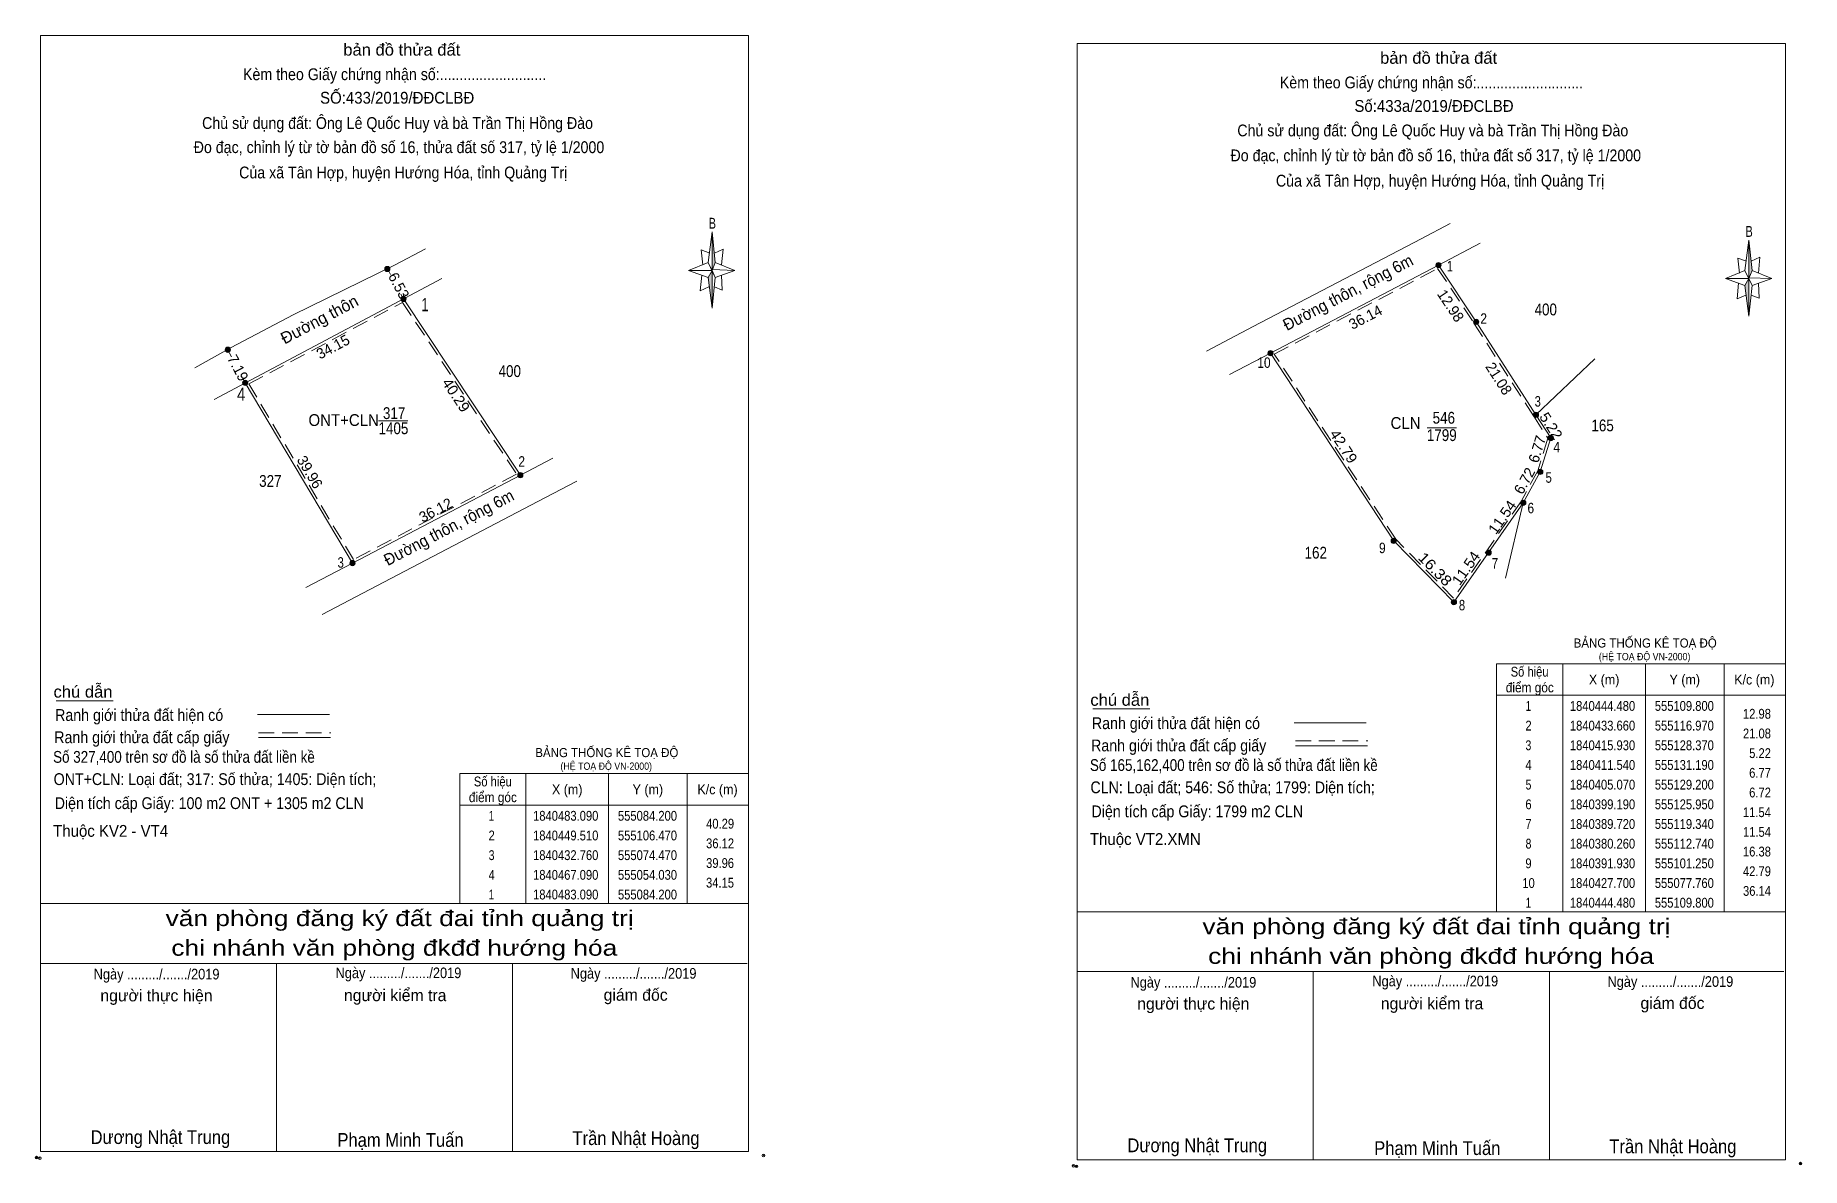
# Model space of a CAD drawing. Header units: metres. Extents: x 553958 to 555227, y 1839766 to 1840630.
# Drawn here: x 554683.4 to 555020.1, y 1839864.4 to 1840080.2 of the extents above; entities that cross this region are included whole.
import ezdxf
from ezdxf.enums import TextEntityAlignment as Align

# ---------------------------------------------------------------- set-up
doc = ezdxf.new("R2010")
doc.units = ezdxf.units.M
doc.header["$PDMODE"] = 32
doc.header["$PDSIZE"] = 0.5
doc.linetypes.add('MEDIUM_DASHED', pattern=[4.5, 3, -1.5])
doc.layers.add('3', color=7, linetype='Continuous', lineweight=13)
doc.layers.add('63', color=7, linetype='Continuous', lineweight=13)

msp = doc.modelspace()

# ---------------------------------------------------------------- texts
at = {"layer": '3'}
for s, height, width, p in [('bản đồ thửa đất', 2.25, 1.05, (554753.245, 1840076.36)), ('bản đồ thửa đất', 2.25, 1.05, (554950.875, 1840074.8)), ('Kèm theo Giấy chứng nhận số:...........................', 2.25, 0.9, (554751.88, 1840071.68)), ('Kèm theo Giấy chứng nhận số:...........................', 2.25, 0.9, (554949.51, 1840070.12)), ('SỐ:433/2019/ĐĐCLBĐ', 2.25, 0.95, (554752.36, 1840067.2)), ('Số:433a/2019/ĐĐCLBĐ', 2.25, 0.95, (554949.995, 1840065.64)), ('Chủ sử dụng đất: Ông Lê Quốc Huy và bà Trần Thị Hồng Đào', 2.25, 0.9, (554752.435, 1840062.38)), ('Chủ sử dụng đất: Ông Lê Quốc Huy và bà Trần Thị Hồng Đào', 2.25, 0.9, (554949.765, 1840060.97)), ('Đo đạc, chỉnh lý từ tờ bản đồ số 16, thửa đất số 317, tỷ lệ 1/2000 ', 2.25, 0.9, (554753.08, 1840057.78)), ('Đo đạc, chỉnh lý từ tờ bản đồ số 16, thửa đất số 317, tỷ lệ 1/2000 ', 2.25, 0.9, (554950.71, 1840056.22)), ('Của xã Tân Hợp, huyện Hướng Hóa, tỉnh Quảng Trị', 2.25, 0.9, (554753.515, 1840052.96)), ('Của xã Tân Hợp, huyện Hướng Hóa, tỉnh Quảng Trị', 2.25, 0.9, (554951.145, 1840051.4)), ('B', 2.066, 0.75, (554812.435, 1840043.38)), ('B', 2.066, 0.75, (555010.065, 1840041.82)), ('400', 2.25, 0.85, (554971.295, 1840026.86)), ('400', 2.25, 0.85, (554773.825, 1840015.11)), ('ONT+CLN', 2.25, 0.95, (554742.165, 1840005.78)), ('317', 2.25, 0.85, (554751.785, 1840007.1)), ('CLN', 2.25, 0.95, (554944.575, 1840005.22)), ('546', 2.25, 0.85, (554951.87, 1840006.22)), ('1405', 2.25, 0.85, (554751.65, 1840004.22)), ('1799', 2.25, 0.85, (554951.475, 1840002.91)), ('165', 2.25, 0.85, (554982.135, 1840004.76)), ('327', 2.25, 0.85, (554728.185, 1839994.18)), ('162', 2.25, 0.85, (554927.46, 1839980.51)), ('Số hiệu', 1.875, 0.85, (554770.595, 1839937.1)), ('X (m)', 1.875, 0.95, (554784.775, 1839935.6)), ('Y (m)', 1.875, 0.95, (554800.145, 1839935.6)), ('K/c (m)', 1.875, 0.95, (554813.425, 1839935.6)), ('điểm góc', 1.875, 0.9, (554770.605, 1839934.1)), (' 1', 1.875, 0.75, (554770.07, 1839930.56)), ('1840483.090', 1.875, 0.85, (554784.49, 1839930.56)), ('555084.200', 1.875, 0.85, (554800.075, 1839930.56)), (' 2', 1.875, 0.85, (554770.08, 1839926.81)), ('1840449.510', 1.875, 0.85, (554784.49, 1839926.81)), ('555106.470', 1.875, 0.85, (554800.075, 1839926.81)), (' 3', 1.875, 0.8, (554770.08, 1839923.06)), ('1840432.760', 1.875, 0.85, (554784.49, 1839923.06)), ('555074.470', 1.875, 0.85, (554800.075, 1839923.06)), (' 4', 1.875, 0.85, (554770.085, 1839919.31)), ('1840467.090', 1.875, 0.85, (554784.49, 1839919.31)), ('555054.030', 1.875, 0.85, (554800.075, 1839919.31)), (' 1', 1.875, 0.75, (554770.07, 1839915.56)), ('1840483.090', 1.875, 0.85, (554784.49, 1839915.56)), ('555084.200', 1.875, 0.85, (554800.075, 1839915.56)), ('văn phòng đăng ký đất đai tỉnh quảng trị', 3, 1.25, (554752.83, 1839910.48)), ('văn phòng đăng ký đất đai tỉnh quảng trị', 3, 1.25, (554950.465, 1839908.92)), ('chi nhánh văn phòng đkđđ hướng hóa', 3, 1.25, (554751.81, 1839904.84)), ('chi nhánh văn phòng đkđđ hướng hóa', 3, 1.25, (554949.445, 1839903.28)), ('Ngày ........./......./2019', 2.025, 0.9, (554706.505, 1839900.32)), ('Ngày ........./......./2019', 2.025, 0.9, (554752.605, 1839900.56)), ('Ngày ........./......./2019', 2.025, 0.9, (554797.425, 1839900.46)), ('Ngày ........./......./2019', 2.025, 0.9, (554904.135, 1839898.76)), ('Ngày ........./......./2019', 2.025, 0.9, (554950.235, 1839899)), ('Ngày ........./......./2019', 2.025, 0.9, (554995.055, 1839898.9)), ('Dương Nhật Trung', 2.62, 0.9, (554707.235, 1839868.96)), ('Phạm Minh Tuấn', 2.625, 0.9, (554752.995, 1839868.42)), ('Trần Nhật Hoàng', 2.625, 0.9, (554797.89, 1839868.76)), ('Dương Nhật Trung', 2.62, 0.9, (554904.865, 1839867.4)), ('Phạm Minh Tuấn', 2.625, 0.9, (554950.625, 1839866.86)), ('Trần Nhật Hoàng', 2.625, 0.9, (554995.53, 1839867.2))]:
    msp.add_text(s, height=height, dxfattribs=dict(at, width=width)).set_placement(p, align=Align.CENTER)
for s, height, rotation, width, p in [('Đường thôn, rộng 6m', 2.25, 27.642, 0.95, (554934.118, 1840030.232)), ('40.29', 2, 303.552, 1.05, (554762.751, 1840011.103)), ('5.22', 2, 302.715, 1.05, (554971.461, 1840005.25)), ('42.79', 2, 303.293, 1.05, (554931.928, 1840001.354)), ('Đường thôn, rộng 6m', 2.25, 27.642, 0.95, (554762.728, 1839985.432)), ('11.54', 2, 55.091, 1.05, (554963.814, 1839987.828)), ('16.38', 2, 314.555, 1.15, (554949.501, 1839977.797)), ('11.54', 2, 55.091, 1.05, (554956.904, 1839978.108))]:
    msp.add_text(s, height=height, rotation=rotation, dxfattribs=dict(at, width=width)).set_placement(p, align=Align.CENTER)
for s, height, rotation, p in [('6.53', 2, 297.938, (554751.786, 1840032.053)), ('12.98', 2, 303.531, (554952.34, 1840028.147)), ('Đường thôn', 2.25, 27.94, (554738.068, 1840025.082)), ('36.14', 2, 27.642, (554937.396, 1840025.62)), ('34.15', 2, 27.938, (554740.602, 1840019.992)), ('7.19', 2, 297.955, (554721.126, 1840016.379)), ('21.08', 2, 302.74, (554961.509, 1840014.276)), ('6.77', 2, 72.903, (554970.612, 1840001.081)), ('39.96', 2, 300.762, (554734.858, 1839996.486)), ('6.72', 2, 61.07, (554968.122, 1839994.846)), ('36.12', 2, 27.629, (554760.166, 1839988.869))]:
    msp.add_text(s, height=height, rotation=rotation, dxfattribs=at).set_placement(p, align=Align.CENTER)
for s, height, width, p in [(' 1', 2, 0.75, (554953.58, 1840035.22)), (' 1', 2.5, 0.75, (554758.35, 1840027.65)), (' 2', 2, 0.85, (554960.1, 1840025.25)), (' 10', 2, 0.85, (554918.85, 1840016.85)), (' 4', 2.5, 0.85, (554723.42, 1840010.58)), (' 3', 2, 0.8, (554970.37, 1840009.47)), (' 4', 2, 0.85, (554974.02, 1840000.74)), (' 2', 2, 0.85, (554776.73, 1839998.02)), (' 5', 2, 0.8, (554972.45, 1839994.96)), (' 6', 2, 0.85, (554969.08, 1839989.15)), (' 3', 2, 0.8, (554742.19, 1839978.78)), (' 9', 2, 0.85, (554940.78, 1839981.54)), (' 7', 2, 0.8, (554962.21, 1839978.61)), (' 8', 2, 0.8, (554955.93, 1839970.65)), ('40.29', 1.875, 0.85, (554816.59, 1839929.06)), ('36.12', 1.875, 0.85, (554816.58, 1839925.31)), ('39.96', 1.87, 0.85, (554816.57, 1839921.56)), ('34.15', 1.875, 0.85, (554816.57, 1839917.81))]:
    msp.add_text(s, height=height, dxfattribs=dict(at, width=width)).set_placement(p, align=Align.RIGHT)
for s, height, width, p in [('BẢNG THỐNG KÊ TOẠ ĐỘ ', 1.725, 0.95, (554976.62, 1839963.56)), ('(HỆ TOẠ ĐỘ VN-2000)', 1.395, 0.9, (554981.42, 1839961.14)), ('chú dẫn', 2.25, 1.05, (554686.86, 1839954.02)), ('chú dẫn', 2.25, 1.05, (554884.49, 1839952.46)), ('Ranh giới thửa đất hiện có ', 2.25, 0.9, (554687.16, 1839949.58)), ('Ranh giới thửa đất hiện có ', 2.25, 0.9, (554884.79, 1839948.02)), ('Ranh giới thửa đất cấp giấy', 2.25, 0.9, (554687, 1839945.34)), ('Số 327,400 trên sơ đồ là số thửa đất liền kề', 2.25, 0.85, (554686.78, 1839941.6)), ('BẢNG THỐNG KÊ TOẠ ĐỘ ', 1.725, 0.95, (554778.69, 1839942.68)), ('Ranh giới thửa đất cấp giấy', 2.25, 0.9, (554884.63, 1839943.78)), ('(HỆ TOẠ ĐỘ VN-2000)', 1.395, 0.9, (554783.49, 1839940.26)), ('Số 165,162,400 trên sơ đồ là số thửa đất liền kề', 2.25, 0.85, (554884.41, 1839940.04)), ('ONT+CLN: Loại đất; 317: Số thửa; 1405: Diện tích;', 2.25, 0.9, (554686.88, 1839937.36)), ('CLN: Loại đất; 546: Số thửa; 1799: Diện tích;', 2.25, 0.9, (554884.51, 1839935.8)), ('Diện tích cấp Giấy: 100 m2 ONT + 1305 m2 CLN', 2.25, 0.9, (554687.08, 1839932.78)), ('Diện tích cấp Giấy: 1799 m2 CLN', 2.25, 0.9, (554884.71, 1839931.22)), ('Thuộc KV2 - VT4', 2.25, 0.95, (554686.78, 1839927.5)), ('Thuộc VT2.XMN', 2.25, 0.95, (554884.41, 1839925.94))]:
    msp.add_text(s, height=height, dxfattribs=dict(at, width=width)).set_placement(p)
for s, p in [('người thực hiện', (554706.485, 1839896.14)), ('người kiểm tra', (554751.99, 1839896.18)), ('giám đốc', (554797.825, 1839896.26)), ('người thực hiện', (554904.12, 1839894.58)), ('người kiểm tra', (554949.62, 1839894.62)), ('giám đốc', (554995.455, 1839894.7))]:
    msp.add_text(s, height=2.25, dxfattribs=at).set_placement(p, align=Align.CENTER)
at = {"layer": '63'}
for s, width, p in [('điểm góc', 0.9, (554968.255, 1839955.02)), ('Số hiệu', 0.85, (554968.225, 1839958.02)), ('X (m)', 0.95, (554982.425, 1839956.52)), ('Y (m)', 0.95, (554997.795, 1839956.52)), ('K/c (m)', 0.95, (555011.055, 1839956.52)), (' 1', 0.75, (554967.72, 1839951.5)), ('1840444.480', 0.85, (554982.12, 1839951.5)), ('555109.800', 0.85, (554997.715, 1839951.5)), (' 2', 0.85, (554967.72, 1839947.75)), ('1840433.660', 0.85, (554982.12, 1839947.75)), ('555116.970', 0.85, (554997.715, 1839947.75)), (' 3', 0.8, (554967.71, 1839944)), ('1840415.930', 0.85, (554982.12, 1839944)), ('555128.370', 0.85, (554997.715, 1839944)), (' 4', 0.85, (554967.715, 1839940.25)), ('1840411.540', 0.85, (554982.12, 1839940.25)), ('555131.190', 0.85, (554997.715, 1839940.25)), (' 5', 0.8, (554967.725, 1839936.5)), ('1840405.070', 0.85, (554982.12, 1839936.5)), ('555129.200', 0.85, (554997.715, 1839936.5)), (' 6', 0.85, (554967.72, 1839932.75)), ('1840399.190', 0.85, (554982.12, 1839932.75)), ('555125.950', 0.85, (554997.715, 1839932.75)), (' 7', 0.8, (554967.73, 1839929)), ('1840389.720', 0.85, (554982.12, 1839929)), ('555119.340', 0.85, (554997.715, 1839929)), (' 8', 0.8, (554967.73, 1839925.25)), ('1840380.260', 0.85, (554982.12, 1839925.25)), ('555112.740', 0.85, (554997.715, 1839925.25)), (' 9', 0.85, (554967.71, 1839921.5)), ('1840391.930', 0.85, (554982.12, 1839921.5)), ('555101.250', 0.85, (554997.715, 1839921.5)), (' 10', 0.85, (554967.72, 1839917.75)), ('1840427.700', 0.85, (554982.12, 1839917.75)), ('555077.760', 0.85, (554997.715, 1839917.75)), (' 1', 0.75, (554967.72, 1839914)), ('1840444.480', 0.85, (554982.12, 1839914)), ('555109.800', 0.85, (554997.715, 1839914))]:
    msp.add_text(s, height=1.875, dxfattribs=dict(at, width=width)).set_placement(p, align=Align.CENTER)
at = {"layer": '63', "width": 0.85}
for s, height, p in [('12.98', 1.875, (555014.22, 1839950)), ('21.08', 1.875, (555014.22, 1839946.25)), ('5.22', 1.875, (555014.22, 1839942.5)), ('6.77', 1.875, (555014.22, 1839938.75)), ('6.72', 1.875, (555014.22, 1839935)), ('11.54', 1.87, (555014.21, 1839931.25)), ('11.54', 1.87, (555014.22, 1839927.5)), ('16.38', 1.875, (555014.22, 1839923.75)), ('42.79', 1.875, (555014.22, 1839920)), ('36.14', 1.87, (555014.22, 1839916.25))]:
    msp.add_text(s, height=height, dxfattribs=at).set_placement(p, align=Align.RIGHT)

# ---------------------------------------------------------------- hatches: boundary and pattern name
at = {"layer": '3'}
for points in [[(554812.4, 1840042.78), (554813, 1840036.94), (554812.4, 1840035.44)], [(555010.03, 1840041.22), (555010.63, 1840035.38), (555010.03, 1840033.88)], [(554750.986, 1840035.701, 1), (554749.986, 1840035.701, 1)], [(554812.4, 1840035.44), (554812.4, 1840028.24), (554811.64, 1840034.08)], [(554951.36, 1840036.44, 1), (554950.36, 1840036.44, 1)], [(555010.03, 1840033.88), (555010.03, 1840026.68), (555009.27, 1840032.52)], [(554754.07, 1840029.99, 1), (554753.07, 1840029.99, 1)], [(554958.53, 1840025.62, 1), (554957.53, 1840025.62, 1)], [(554720.586, 1840020.311, 1), (554719.586, 1840020.311, 1)], [(554919.32, 1840019.66, 1), (554918.32, 1840019.66, 1)], [(554723.9, 1840013.99, 1), (554722.9, 1840013.99, 1)], [(554969.93, 1840007.89, 1), (554968.93, 1840007.89, 1)], [(554972.75, 1840003.5, 1), (554971.75, 1840003.5, 1)], [(554970.76, 1839997.03, 1), (554969.76, 1839997.03, 1)], [(554776.34, 1839996.41, 1), (554775.34, 1839996.41, 1)], [(554967.51, 1839991.15, 1), (554966.51, 1839991.15, 1)], [(554942.81, 1839983.89, 1), (554941.81, 1839983.89, 1)], [(554960.924, 1839981.646, 1), (554959.924, 1839981.646, 1)], [(554744.34, 1839979.66, 1), (554743.34, 1839979.66, 1)], [(554954.3, 1839972.22, 1), (554953.3, 1839972.22, 1)]]:
    msp.add_hatch(color=256, dxfattribs=at).paths.add_polyline_path(points)

# ---------------------------------------------------------------- linework, layer by layer
for p, q in [((554811.64, 1840036.94), (554812.4, 1840042.78)), ((554947.53, 1840041.47), (554915.53, 1840024.71)), ((554953.08, 1840044.38), (554947.53, 1840041.47)), ((555009.27, 1840035.38), (555010.03, 1840041.22)), ((554958.8, 1840040.6), (554950.86, 1840036.44)), ((554750.51, 1840035.76), (554751.1, 1840034.65)), ((554811.64, 1840034.08), (554807.9, 1840035.44)), ((554813, 1840036.94), (554816.74, 1840035.44)), ((554814.2, 1840034.54), (554814.34, 1840031.68)), ((554950.86, 1840036.44), (554918.82, 1840019.66)), ((554950.85, 1840036.44), (554958.03, 1840025.62)), ((555010.63, 1840035.38), (555014.37, 1840033.88)), ((554717.49, 1840010.85), (554760.89, 1840033.87)), ((554813, 1840034.08), (554812.4, 1840028.24)), ((554814.34, 1840031.68), (554812.84, 1840032.28)), ((555009.27, 1840032.52), (555005.53, 1840033.88)), ((555010.63, 1840032.52), (555010.03, 1840026.68)), ((555011.83, 1840032.98), (555011.97, 1840030.12)), ((554753.09, 1840030.89), (554753.57, 1840029.99)), ((554753.57, 1840029.99), (554775.84, 1839996.41)), ((555011.97, 1840030.12), (555010.47, 1840030.72)), ((554915.53, 1840024.72), (554906.64, 1840020.06)), ((554958.03, 1840025.62), (554969.43, 1840007.89)), ((554720.03, 1840020.34), (554720.77, 1840018.95)), ((554911.02, 1840015.57), (554918.82, 1840019.66)), ((554969.43, 1840007.89), (554980.63, 1840018.55)), ((554722.64, 1840015.42), (554723.4, 1840013.99)), ((554743.84, 1839979.66), (554723.4, 1840013.99)), ((554969.43, 1840007.89), (554972.25, 1840003.5)), ((554748.8, 1840006.79), (554754.38, 1840006.79)), ((554948.69, 1840005.45), (554954.27, 1840005.45)), ((554782.01, 1839999.64), (554775.84, 1839996.41)), ((554775.84, 1839996.41), (554743.84, 1839979.65)), ((554786.64, 1839995.29), (554779.17, 1839991.38)), ((554779.17, 1839991.38), (554747.13, 1839974.6)), ((554963.65, 1839976.77), (554967.01, 1839991.15)), ((554743.84, 1839979.66), (554734.95, 1839975)), ((554738.05, 1839969.85), (554747.13, 1839974.6)), ((554687.34, 1839953.42), (554698.2, 1839953.42)), ((554725.74, 1839950.8), (554739.44, 1839950.8)), ((554884.97, 1839951.86), (554895.83, 1839951.86)), ((554923.37, 1839949.24), (554937.07, 1839949.24)), ((554725.94, 1839946.4), (554739.66, 1839946.4)), ((554923.57, 1839944.84), (554937.29, 1839944.84)), ((554776.91, 1839939.53), (554776.91, 1839914.78)), ((554792.66, 1839939.53), (554792.66, 1839914.78)), ((554807.66, 1839939.53), (554807.66, 1839914.78)), ((554764.31, 1839933.53), (554819.36, 1839933.53)), ((554684.36, 1839914.78), (554819.36, 1839914.78)), ((554881.99, 1839913.22), (555016.99, 1839913.22)), ((554684.36, 1839903.38), (554819.06, 1839903.38)), ((554684.36, 1839903.38), (554819.06, 1839903.38)), ((554684.36, 1839903.38), (554819.06, 1839903.38)), ((554729.36, 1839867.52), (554729.36, 1839903.38)), ((554774.36, 1839867.52), (554774.36, 1839903.38)), ((554881.99, 1839901.82), (555016.69, 1839901.82)), ((554881.99, 1839901.82), (555016.69, 1839901.82)), ((554881.99, 1839901.82), (555016.69, 1839901.82)), ((554926.99, 1839865.96), (554926.99, 1839901.82)), ((554971.99, 1839865.96), (554971.99, 1839901.82))]:
    msp.add_line(p, q, dxfattribs=at)
at = {"layer": '3', "linetype": 'MEDIUM_DASHED'}
for p, q in [((554725.94, 1839947.32), (554739.74, 1839947.32)), ((554923.57, 1839945.76), (554937.37, 1839945.76))]:
    msp.add_line(p, q, dxfattribs=at)
at = {"layer": '3'}
for points in [[(554684.36, 1840080.22), (554819.36, 1840080.22), (554819.36, 1839867.52), (554684.36, 1839867.52)], [(554881.99, 1840078.66), (555016.99, 1840078.66), (555016.99, 1839865.96), (554881.99, 1839865.96)], [(554812.4, 1840042.78), (554813, 1840036.94), (554812.4, 1840035.44)], [(555010.03, 1840041.22), (555010.63, 1840035.38), (555010.03, 1840033.88)], [(554812.4, 1840035.44), (554807.9, 1840035.44), (554811.64, 1840036.94), (554813, 1840034.08), (554816.74, 1840035.44), (554812.4, 1840035.58)], [(554812.4, 1840035.44), (554812.4, 1840028.24), (554811.64, 1840034.08)], [(555010.03, 1840033.88), (555005.53, 1840033.88), (555009.27, 1840035.38), (555010.63, 1840032.52), (555014.37, 1840033.88), (555010.03, 1840034.02)], [(555010.03, 1840033.88), (555010.03, 1840026.68), (555009.27, 1840032.52)], [(554764.31, 1839939.53), (554819.36, 1839939.53), (554819.36, 1839914.78), (554764.31, 1839914.78)]]:
    msp.add_lwpolyline(points, close=True, dxfattribs=at)
for points in [[(554713.82, 1840016.84), (554720.71, 1840020.72), (554732.51, 1840026.93), (554751.98, 1840036.48), (554757.77, 1840039.54)], [(554811.94, 1840038.74), (554810.3, 1840039.34), (554810.6, 1840036.48)], [(554812.84, 1840038.74), (554814.5, 1840039.48), (554814.2, 1840036.48)], [(555010.47, 1840037.18), (555012.13, 1840037.92), (555011.83, 1840034.92)], [(554812.4, 1840035.44), (554811.64, 1840036.94), (554807.9, 1840035.44)], [(554810.44, 1840034.54), (554810.14, 1840031.54), (554811.8, 1840032.28)], [(554812.4, 1840035.44), (554813, 1840034.08), (554816.74, 1840035.44)], [(555010.03, 1840033.88), (555009.27, 1840035.38), (555005.53, 1840033.88)], [(555009.57, 1840037.18), (555007.93, 1840037.78), (555008.23, 1840034.92)], [(555008.07, 1840032.98), (555007.77, 1840029.98), (555009.43, 1840030.72)], [(555010.03, 1840033.88), (555010.63, 1840032.52), (555014.37, 1840033.88)], [(554972.25, 1840003.5), (554970.26, 1839997.03), (554967.01, 1839991.15), (554953.8, 1839972.22), (554942.31, 1839983.89), (554918.84, 1840019.67)], [(554819.36, 1839867.52), (554684.36, 1839867.52), (554684.36, 1839903.38)], [(555016.99, 1839865.96), (554881.99, 1839865.96), (554881.99, 1839901.82)]]:
    msp.add_lwpolyline(points, dxfattribs=at)
at = {"layer": '3', "linetype": 'MEDIUM_DASHED'}
for points in [[(554950.69, 1840035.79), (554957.61, 1840025.35), (554969.01, 1840007.62), (554971.7, 1840003.43), (554969.8, 1839997.23), (554966.59, 1839991.41), (554953.73, 1839973), (554942.7, 1839984.21), (554919.54, 1840019.47)], [(554753.4, 1840029.34), (554775.12, 1839996.6), (554744.03, 1839980.32), (554724.1, 1840013.79)]]:
    msp.add_lwpolyline(points, close=True, dxfattribs=at)
at = {"layer": '3'}
for centre in [(554750.486, 1840035.701), (554950.86, 1840036.44), (554753.57, 1840029.99), (554958.03, 1840025.62), (554720.086, 1840020.311), (554918.82, 1840019.66), (554723.4, 1840013.99), (554969.43, 1840007.89), (554972.25, 1840003.5), (554970.26, 1839997.03), (554775.84, 1839996.41), (554967.01, 1839991.15), (554942.31, 1839983.89), (554960.424, 1839981.646), (554743.84, 1839979.66), (554953.8, 1839972.22)]:
    msp.add_circle(centre, 0.5, dxfattribs=at)
for p in [(554683.64, 1839866.36), (554684.24, 1839866.26), (554822.2, 1839866.78), (554881.27, 1839864.8), (554881.87, 1839864.7), (555019.83, 1839865.22)]:
    msp.add_point(p, dxfattribs=at)
at = {"layer": '63'}
for p, q in [((554974.54, 1839960.47), (554974.54, 1839913.22)), ((554990.29, 1839960.47), (554990.29, 1839913.22)), ((555005.29, 1839960.47), (555005.29, 1839913.22)), ((554961.94, 1839954.47), (555016.99, 1839954.47))]:
    msp.add_line(p, q, dxfattribs=at)
msp.add_lwpolyline([(554961.94, 1839960.47), (555016.99, 1839960.47), (555016.99, 1839913.22), (554961.94, 1839913.22)], close=True, dxfattribs=at)

msp.set_redraw_order([(e.dxf.handle, doc.entitydb.next_handle()) for e in msp.query("TEXT MTEXT ATTDEF DIMENSION ARC_DIMENSION")])  # texts and dimensions are drawn at this point

doc.saveas('drawing.dxf')
